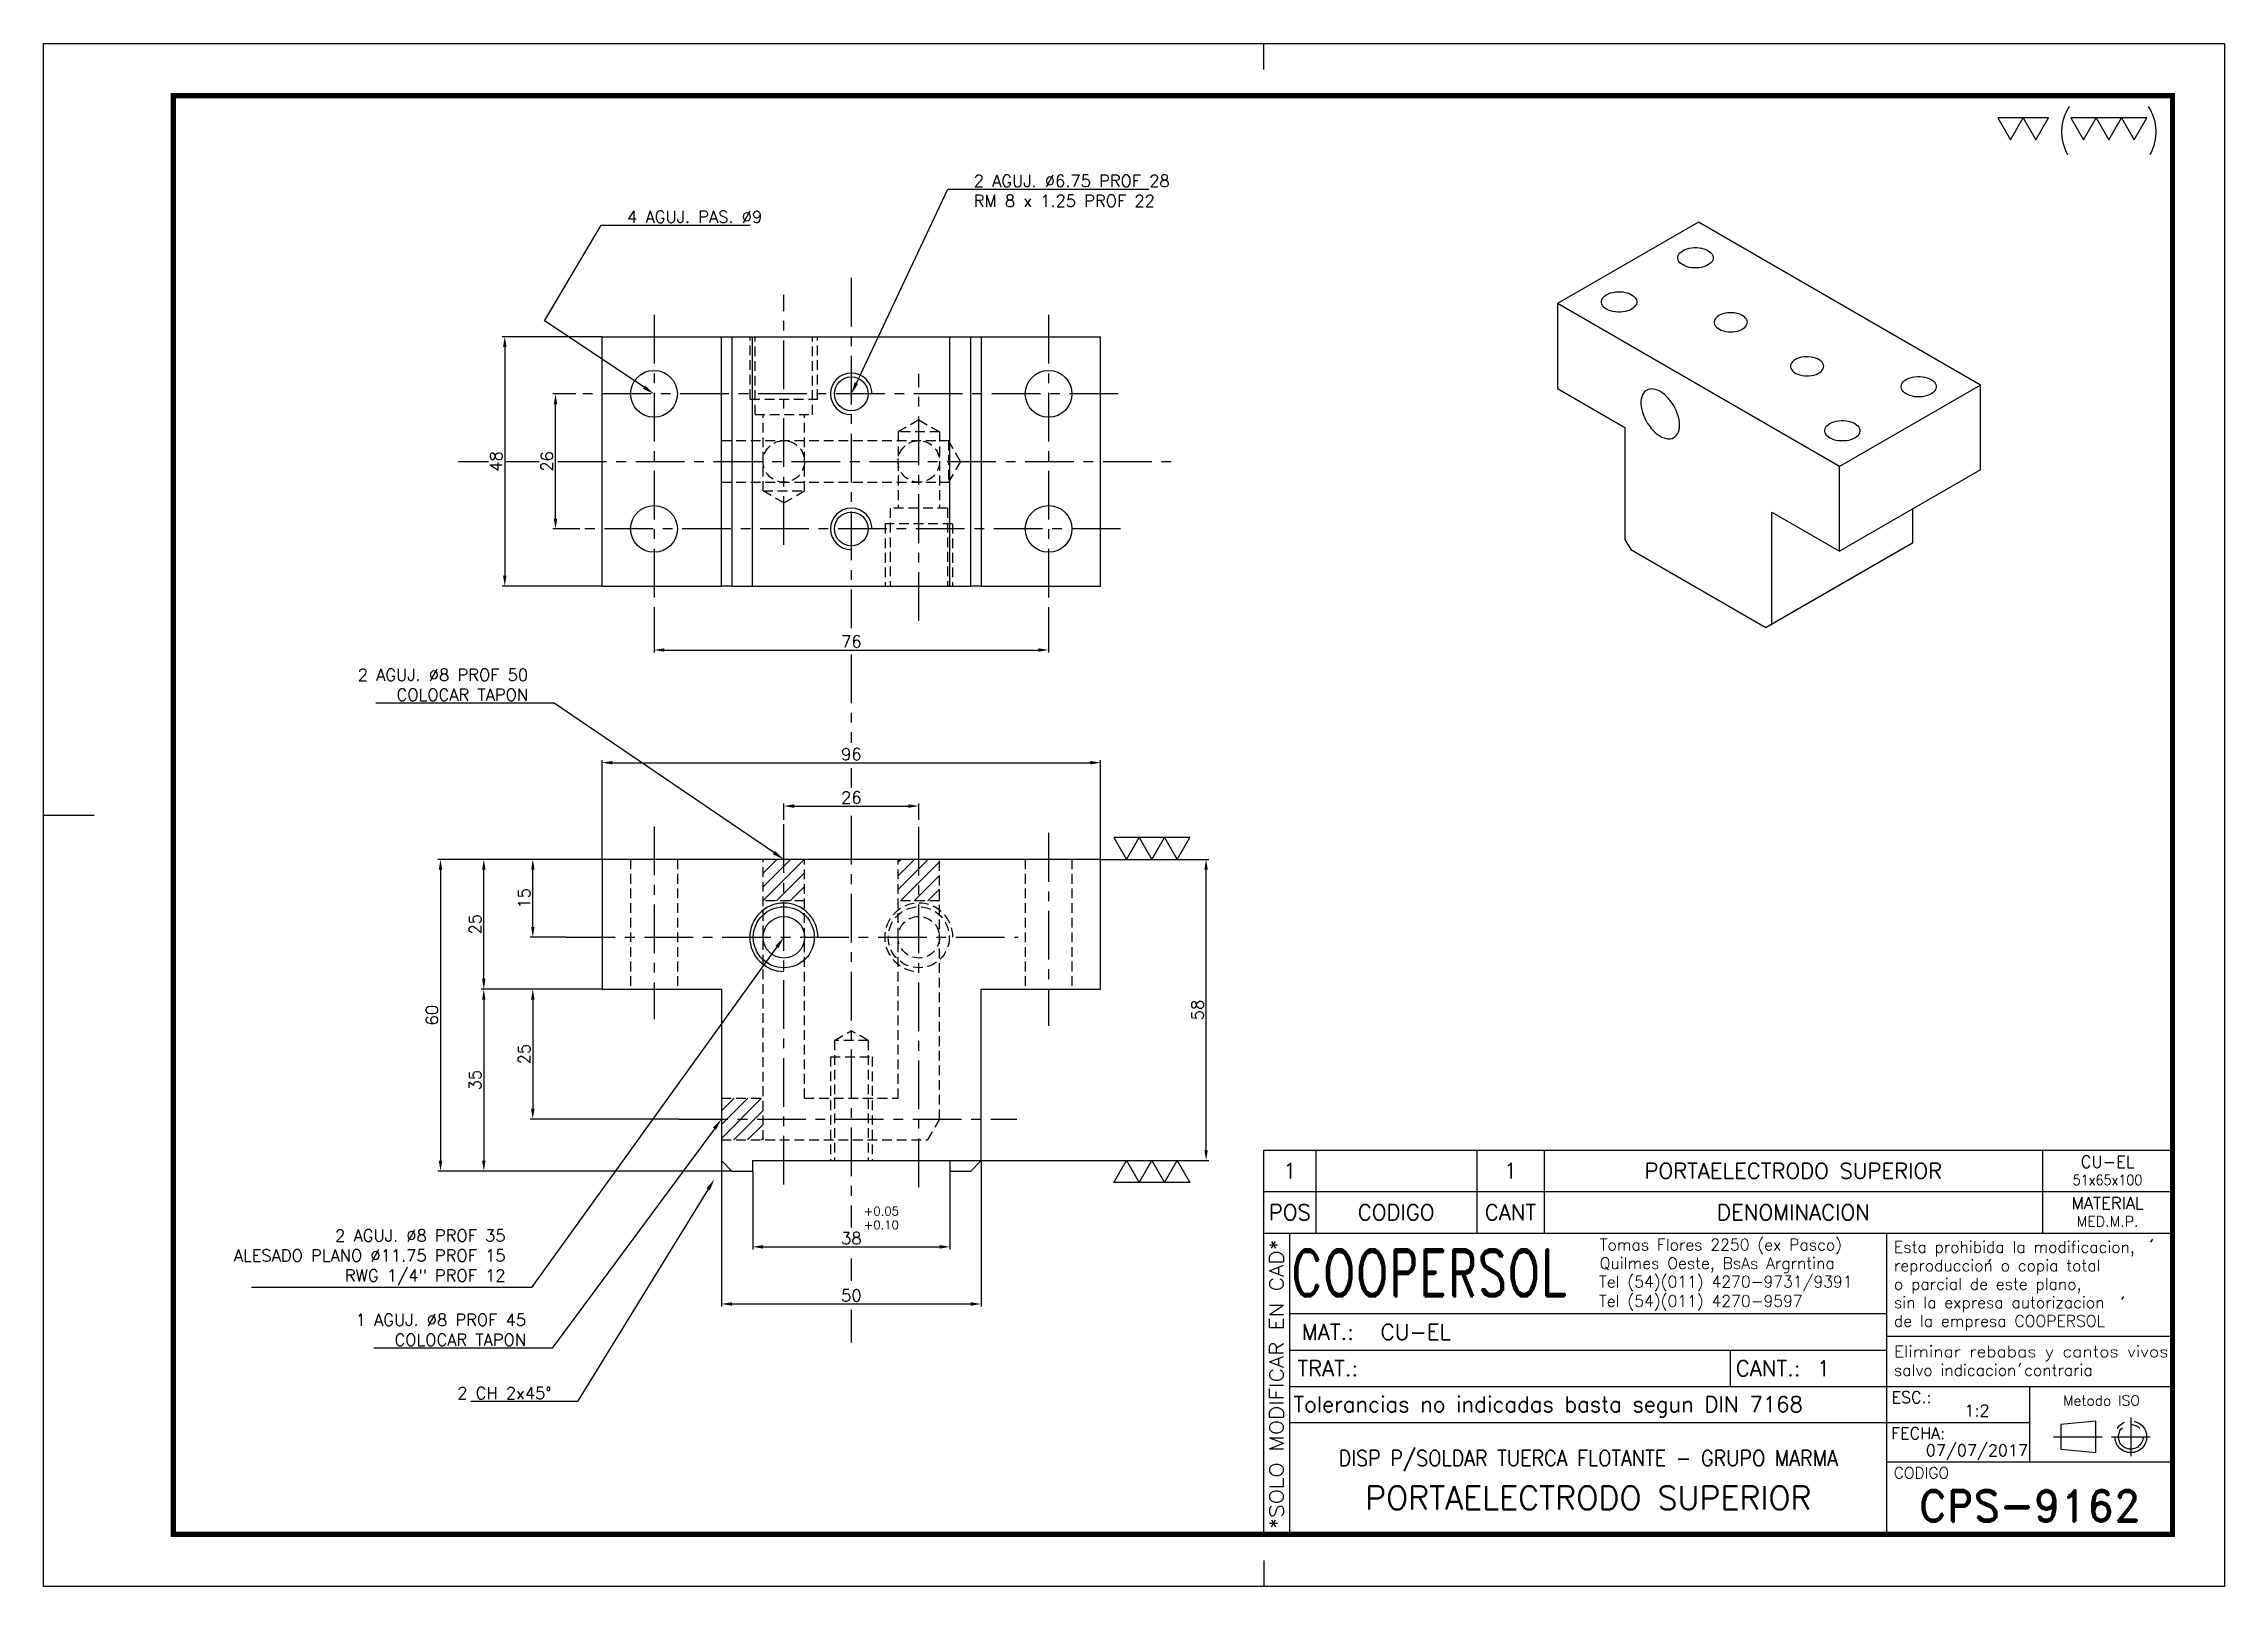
# Model space of a CAD drawing. Extents: x -13768 to 18086, y -10615 to 1188.
# Drawn here: x 4718.2 to 5138.2, y -2069 to -1772 of the extents above; entities that cross this region are included whole.
import ezdxf
from ezdxf import colors
from ezdxf.entities.mleader import LeaderData, LeaderLine
from ezdxf.enums import TextEntityAlignment as Align
from ezdxf.math import Vec2, Vec3

# ---------------------------------------------------------------- set-up
doc = ezdxf.new("R2010")
doc.units = 0
doc.header["$LTSCALE"] = 7.5
doc.header["$MEASUREMENT"] = 0
doc.linetypes.add('CENTER', pattern=[2, 1.25, -0.25, 0.25, -0.25])
doc.linetypes.add('HIDDEN', pattern=[0.375, 0.25, -0.125])
doc.layers.get('0').update_dxf_attribs({"linetype": 'CONTINUOUS'})
doc.layers.get('DEFPOINTS').update_dxf_attribs({"linetype": 'CONTINUOUS'})
for name, color, linetype in [('0-CO', 3, 'CONTINUOUS'), ('1', 1, 'CENTER'), ('CL', 1, 'CENTER'), ('CO', 3, 'CONTINUOUS'), ('FI', 1, 'CONTINUOUS'), ('OC', 1, 'HIDDEN'), ('RY', 5, 'CONTINUOUS')]:
    doc.layers.add(name, color=color, linetype=linetype)
doc.styles.add('ROMAND', font='ROMAND')
doc.styles.add('ROMANS', font='ROMANS.SHX')
doc.dimstyles.new('1', dxfattribs={"dimtxt": 2.3, "dimasz": 2, "dimexe": 0.5, "dimexo": 0.0625, "dimgap": 0.5, "dimtad": 1, "dimdec": 4, "dimdsep": 46, "dimtxsty": 'ROMANS', "dimcen": -2, "dimclrt": 7, "dimadec": 0, "dimazin": 0, "dimtfac": 0.869565, "dimtdec": 4, "dimtmove": 0, "dimatfit": 3, "dimfxl": 1, "dimtolj": 1, "dimarcsym": 0})
pattern_1 = [(45, (-439.6668, 45.4115), (-1.3258252, 1.3258252), [])]

msp = doc.modelspace()

# ---------------------------------------------------------------- blocks, each defined once
blk = doc.blocks.new('A3G')
for p, q in [((235, 292), (235, 297)), ((0, 148.5), (9.75, 148.5)), ((235, 5), (235, 0))]:
    blk.add_line(p, q)
blk.add_lwpolyline([(0, 297), (420, 297), (420, 0), (0, 0)], close=True)
at = {"const_width": 1}
blk.add_lwpolyline([(25, 287), (410, 287), (410, 10), (25, 10)], close=True, dxfattribs=at)
blk = doc.blocks.new('*D575')
at = {"layer": 'CO', "color": 0, "lineweight": -2}
for p, q in [((4820.66, -1839.42), (4816.26, -1839.42)), ((4816.76, -1863.42), (4816.76, -1841.42)), ((4821.45, -1865.42), (4816.26, -1865.42))]:
    blk.add_line(p, q, dxfattribs=at)
at = {"layer": 'CO', "color": 0}
for points in [[(4816.42, -1841.42), (4817.09, -1841.42), (4816.76, -1839.42)], [(4816.42, -1863.42), (4817.09, -1863.42), (4816.76, -1865.42)]]:
    blk.add_solid(points, dxfattribs=at)
at = {"layer": 'DEFPOINTS', "color": 0}
for p in [(4816.76, -1839.42), (4820.72, -1839.42), (4821.52, -1865.42)]:
    blk.add_point(p, dxfattribs=at)
at = {"layer": 'CO', "color": 7, "insert": (4815.11, -1852.42), "char_height": 2.3, "attachment_point": 5, "rotation": 90, "style": 'ROMANS'}
blk.add_mtext('\\A1;26', dxfattribs=at)
blk = doc.blocks.new('*D576')
at = {"layer": 'CO', "color": 0, "lineweight": -2}
for p, q in [((4825.66, -1828.42), (4806.48, -1828.42)), ((4806.98, -1830.42), (4806.98, -1874.42)), ((4825.66, -1876.42), (4806.48, -1876.42))]:
    blk.add_line(p, q, dxfattribs=at)
at = {"layer": 'CO', "color": 0}
for points in [[(4806.65, -1830.42), (4807.32, -1830.42), (4806.98, -1828.42)], [(4806.65, -1874.42), (4807.32, -1874.42), (4806.98, -1876.42)]]:
    blk.add_solid(points, dxfattribs=at)
at = {"layer": 'DEFPOINTS', "color": 0}
for p in [(4825.73, -1828.42), (4806.98, -1876.42), (4825.73, -1876.42)]:
    blk.add_point(p, dxfattribs=at)
at = {"layer": 'CO', "color": 7, "insert": (4805.33, -1852.42), "char_height": 2.3, "attachment_point": 5, "rotation": 90, "style": 'ROMANS'}
blk.add_mtext('\\A1;48', dxfattribs=at)
blk = doc.blocks.new('*D577')
at = {"layer": 'CO', "color": 0, "lineweight": -2}
for p, q in [((4825.66, -1929.03), (4802.45, -1929.03)), ((4802.95, -1952.03), (4802.95, -1931.03)), ((4825.66, -1954.03), (4802.45, -1954.03))]:
    blk.add_line(p, q, dxfattribs=at)
at = {"layer": 'CO', "color": 0}
for points in [[(4802.61, -1931.03), (4803.28, -1931.03), (4802.95, -1929.03)], [(4802.61, -1952.03), (4803.28, -1952.03), (4802.95, -1954.03)]]:
    blk.add_solid(points, dxfattribs=at)
at = {"layer": 'DEFPOINTS', "color": 0}
for p in [(4802.95, -1929.03), (4825.73, -1929.03), (4825.73, -1954.03)]:
    blk.add_point(p, dxfattribs=at)
at = {"layer": 'CO', "color": 7, "insert": (4801.3, -1941.53), "char_height": 2.3, "attachment_point": 5, "rotation": 90, "style": 'ROMANS'}
blk.add_mtext('\\A1;25', dxfattribs=at)
blk = doc.blocks.new('*D578')
at = {"layer": 'CO', "color": 0, "lineweight": -2}
for p, q in [((4825.66, -1929.03), (4811.88, -1929.03)), ((4812.38, -1942.03), (4812.38, -1931.03)), ((4818.81, -1944.03), (4811.88, -1944.03))]:
    blk.add_line(p, q, dxfattribs=at)
at = {"layer": 'CO', "color": 0}
for points in [[(4812.05, -1931.03), (4812.72, -1931.03), (4812.38, -1929.03)], [(4812.05, -1942.03), (4812.72, -1942.03), (4812.38, -1944.03)]]:
    blk.add_solid(points, dxfattribs=at)
at = {"layer": 'DEFPOINTS', "color": 0}
for p in [(4812.38, -1929.03), (4825.73, -1929.03), (4818.88, -1944.03)]:
    blk.add_point(p, dxfattribs=at)
at = {"layer": 'CO', "color": 7, "insert": (4810.73, -1936.53), "char_height": 2.3, "attachment_point": 5, "rotation": 90, "style": 'ROMANS'}
blk.add_mtext('\\A1;15', dxfattribs=at)
blk = doc.blocks.new('*D579')
at = {"layer": 'CO', "color": 0, "lineweight": -2}
for p, q in [((4825.66, -1954.03), (4802.45, -1954.03)), ((4802.95, -1956.03), (4802.95, -1987.03)), ((4850.66, -1989.03), (4802.45, -1989.03))]:
    blk.add_line(p, q, dxfattribs=at)
at = {"layer": 'CO', "color": 0}
for points in [[(4802.61, -1956.03), (4803.28, -1956.03), (4802.95, -1954.03)], [(4802.61, -1987.03), (4803.28, -1987.03), (4802.95, -1989.03)]]:
    blk.add_solid(points, dxfattribs=at)
at = {"layer": 'DEFPOINTS', "color": 0}
for p in [(4825.73, -1954.03), (4802.95, -1989.03), (4850.73, -1989.03)]:
    blk.add_point(p, dxfattribs=at)
at = {"layer": 'CO', "color": 7, "insert": (4801.3, -1971.53), "char_height": 2.3, "attachment_point": 5, "rotation": 90, "style": 'ROMANS'}
blk.add_mtext('\\A1;35', dxfattribs=at)
blk = doc.blocks.new('*D580')
at = {"layer": 'CO', "color": 0, "lineweight": -2}
for p, q in [((4848.73, -1987.1), (4848.73, -2015.13)), ((4898.73, -1987.1), (4898.73, -2015.13)), ((4850.73, -2014.63), (4896.73, -2014.63))]:
    blk.add_line(p, q, dxfattribs=at)
at = {"layer": 'CO', "color": 0}
for points in [[(4850.73, -2014.29), (4850.73, -2014.96), (4848.73, -2014.63)], [(4896.73, -2014.29), (4896.73, -2014.96), (4898.73, -2014.63)]]:
    blk.add_solid(points, dxfattribs=at)
at = {"layer": 'DEFPOINTS', "color": 0}
for p in [(4848.73, -1987.03), (4898.73, -1987.03), (4898.73, -2014.63)]:
    blk.add_point(p, dxfattribs=at)
at = {"layer": 'CO', "color": 7, "insert": (4873.73, -2012.98), "char_height": 2.3, "attachment_point": 5, "style": 'ROMANS'}
blk.add_mtext('\\A1;50', dxfattribs=at)
blk = doc.blocks.new('*D581')
at = {"layer": 'CO', "color": 0, "lineweight": -2}
for p, q in [((4825.73, -1928.97), (4825.73, -1909.92)), ((4827.73, -1910.42), (4919.73, -1910.42)), ((4921.73, -1928.97), (4921.73, -1909.92))]:
    blk.add_line(p, q, dxfattribs=at)
at = {"layer": 'CO', "color": 0}
for points in [[(4827.73, -1910.08), (4827.73, -1910.75), (4825.73, -1910.42)], [(4919.73, -1910.08), (4919.73, -1910.75), (4921.73, -1910.42)]]:
    blk.add_solid(points, dxfattribs=at)
at = {"layer": 'DEFPOINTS', "color": 0}
for p in [(4921.73, -1910.42), (4825.73, -1929.03), (4921.73, -1929.03)]:
    blk.add_point(p, dxfattribs=at)
at = {"layer": 'CO', "color": 7, "insert": (4873.73, -1908.77), "char_height": 2.3, "attachment_point": 5, "style": 'ROMANS'}
blk.add_mtext('\\A1;96', dxfattribs=at)
blk = doc.blocks.new('*D582')
at = {"layer": 'CO', "color": 0, "lineweight": -2}
for p, q in [((4825.66, -1929.03), (4794.11, -1929.03)), ((4794.61, -1931.03), (4794.61, -1987.03)), ((4850.66, -1989.03), (4794.11, -1989.03))]:
    blk.add_line(p, q, dxfattribs=at)
at = {"layer": 'CO', "color": 0}
for points in [[(4794.27, -1931.03), (4794.94, -1931.03), (4794.61, -1929.03)], [(4794.27, -1987.03), (4794.94, -1987.03), (4794.61, -1989.03)]]:
    blk.add_solid(points, dxfattribs=at)
at = {"layer": 'DEFPOINTS', "color": 0}
for p in [(4825.73, -1929.03), (4794.61, -1989.03), (4850.73, -1989.03)]:
    blk.add_point(p, dxfattribs=at)
at = {"layer": 'CO', "color": 7, "insert": (4792.96, -1959.03), "char_height": 2.3, "attachment_point": 5, "rotation": 90, "style": 'ROMANS'}
blk.add_mtext('\\A1;60', dxfattribs=at)
blk = doc.blocks.new('*D583')
at = {"layer": 'CO', "color": 0, "lineweight": -2}
for p, q in [((4825.66, -1954.03), (4811.88, -1954.03)), ((4812.38, -1956.03), (4812.38, -1977.03)), ((4840.52, -1979.03), (4811.88, -1979.03))]:
    blk.add_line(p, q, dxfattribs=at)
at = {"layer": 'CO', "color": 0}
for points in [[(4812.05, -1956.03), (4812.72, -1956.03), (4812.38, -1954.03)], [(4812.05, -1977.03), (4812.72, -1977.03), (4812.38, -1979.03)]]:
    blk.add_solid(points, dxfattribs=at)
at = {"layer": 'DEFPOINTS', "color": 0}
for p in [(4825.73, -1954.03), (4812.38, -1979.03), (4840.58, -1979.03)]:
    blk.add_point(p, dxfattribs=at)
at = {"layer": 'CO', "color": 7, "insert": (4810.73, -1966.53), "char_height": 2.3, "attachment_point": 5, "rotation": 90, "style": 'ROMANS'}
blk.add_mtext('\\A1;25', dxfattribs=at)
blk = doc.blocks.new('*D584')
at = {"layer": 'CO', "color": 0, "lineweight": -2}
for p, q in [((4835.73, -1881.4), (4835.73, -1889.23)), ((4911.73, -1881.4), (4911.73, -1889.23)), ((4837.73, -1888.73), (4909.73, -1888.73))]:
    blk.add_line(p, q, dxfattribs=at)
at = {"layer": 'CO', "color": 0}
for points in [[(4837.73, -1888.4), (4837.73, -1889.06), (4835.73, -1888.73)], [(4909.73, -1888.4), (4909.73, -1889.06), (4911.73, -1888.73)]]:
    blk.add_solid(points, dxfattribs=at)
at = {"layer": 'DEFPOINTS', "color": 0}
for p in [(4835.73, -1881.33), (4911.73, -1881.33), (4911.73, -1888.73)]:
    blk.add_point(p, dxfattribs=at)
at = {"layer": 'CO', "color": 7, "insert": (4873.73, -1887.08), "char_height": 2.3, "attachment_point": 5, "style": 'ROMANS'}
blk.add_mtext('\\A1;76', dxfattribs=at)
blk = doc.blocks.new('*D585')
at = {"layer": 'CO', "color": 0, "lineweight": -2}
for p, q in [((4860.73, -1921.45), (4860.73, -1918.27)), ((4862.73, -1918.77), (4884.73, -1918.77)), ((4886.73, -1921.45), (4886.73, -1918.27))]:
    blk.add_line(p, q, dxfattribs=at)
at = {"layer": 'CO', "color": 0}
for points in [[(4862.73, -1918.44), (4862.73, -1919.11), (4860.73, -1918.77)], [(4884.73, -1918.44), (4884.73, -1919.11), (4886.73, -1918.77)]]:
    blk.add_solid(points, dxfattribs=at)
at = {"layer": 'DEFPOINTS', "color": 0}
for p in [(4886.73, -1918.77), (4860.73, -1921.52), (4886.73, -1921.52)]:
    blk.add_point(p, dxfattribs=at)
at = {"layer": 'CO', "color": 7, "insert": (4873.73, -1917.12), "char_height": 2.3, "attachment_point": 5, "style": 'ROMANS'}
blk.add_mtext('\\A1;26', dxfattribs=at)
blk = doc.blocks.new('*D588')
at = {"layer": 'CO', "color": 0, "lineweight": -2}
for p, q in [((4854.73, -1989.1), (4854.73, -2004.13)), ((4892.73, -1989.1), (4892.73, -2004.13)), ((4856.73, -2003.63), (4890.73, -2003.63))]:
    blk.add_line(p, q, dxfattribs=at)
at = {"layer": 'CO', "color": 0}
for points in [[(4856.73, -2003.3), (4856.73, -2003.97), (4854.73, -2003.63)], [(4890.73, -2003.3), (4890.73, -2003.97), (4892.73, -2003.63)]]:
    blk.add_solid(points, dxfattribs=at)
at = {"layer": 'DEFPOINTS', "color": 0}
for p in [(4854.73, -1989.03), (4892.73, -1989.03), (4892.73, -2003.63)]:
    blk.add_point(p, dxfattribs=at)
at = {"layer": 'CO', "color": 7, "insert": (4873.73, -2001.98), "char_height": 2.3, "attachment_point": 5, "style": 'ROMANS'}
blk.add_mtext('\\A1;38', dxfattribs=at)
blk = doc.blocks.new('TOL')
at = {"layer": '0-CO', "style": 'ROMANS'}
for tag, p in [('TOLSUP', (2.34, 3.94)), ('TOLINF', (2.34, 1.29))]:
    blk.add_attdef(tag, p, '', height=1.64, dxfattribs=at)
blk = doc.blocks.new('*D589')
at = {"layer": 'CO', "color": 0, "lineweight": -2}
for p, q in [((4921.79, -1929.03), (4942.55, -1929.03)), ((4942.05, -1985.03), (4942.05, -1931.03)), ((4892.79, -1987.03), (4942.55, -1987.03))]:
    blk.add_line(p, q, dxfattribs=at)
at = {"layer": 'CO', "color": 0}
for points in [[(4941.72, -1931.03), (4942.38, -1931.03), (4942.05, -1929.03)], [(4941.72, -1985.03), (4942.38, -1985.03), (4942.05, -1987.03)]]:
    blk.add_solid(points, dxfattribs=at)
at = {"layer": 'DEFPOINTS', "color": 0}
for p in [(4921.73, -1929.03), (4942.05, -1929.03), (4892.73, -1987.03)]:
    blk.add_point(p, dxfattribs=at)
at = {"layer": 'CO', "color": 7, "insert": (4940.4, -1958.03), "char_height": 2.3, "attachment_point": 5, "rotation": 90, "style": 'ROMANS'}
blk.add_mtext('\\A1;58', dxfattribs=at)
blk = doc.blocks.new('COOPERSOLROT-02')
for p, q in [((0, 58), (175, 58)), ((0, 0), (0, 58)), ((5, 0), (5, 58)), ((120, 0), (120, 58)), ((175, 0), (175, 58)), ((5, 42.5), (120, 42.5)), ((120, 38.19), (175, 38.19)), ((5, 35.5), (120, 35.5)), ((89.89, 28.5), (89.89, 35.5)), ((5, 28.5), (175, 28.5)), ((147.5, 14), (147.5, 28.5)), ((147.5, 21.5), (5, 21.5)), ((120, 14), (175, 14)), ((0, 0), (175, 0))]:
    blk.add_line(p, q)
at = {"color": 1, "linetype": 'CENTER'}
blk.add_line((166.98, 22.51), (166.98, 15.06), dxfattribs=at)
for points in [[(152.09, 18.79), (161.93, 18.79)], [(163.26, 18.79), (170.71, 18.79)]]:
    blk.add_lwpolyline(points, dxfattribs=at)
at = {"layer": '1'}
for points in [[(170.85, 56.26), (171.21, 56.85)], [(139.66, 52.43), (140.02, 53.02)], [(165.28, 45.22), (165.64, 45.81)], [(145.46, 32.42), (145.82, 33.01)]]:
    blk.add_lwpolyline(points, dxfattribs=at)
blk.add_lwpolyline([(160.25, 18.79), (160.25, 21.83), (153.47, 21.16), (153.47, 16.41), (160.25, 15.74)], close=True, dxfattribs=at)
for radius in [3.05, 2.37]:
    blk.add_circle((166.98, 18.79), radius, dxfattribs=at)
at = {"style": 'ROMANS', "width": 0.996387}
blk.add_text('*SOLO MODIFICAR EN CAD*', height=2.7, rotation=90, dxfattribs=at).set_placement((3.77, 1.09), (3.77, 56.81), align=Align.FIT)
at = {"style": 'ROMAND', "width": 0.75}
blk.add_text('COOPERSOL', height=9, dxfattribs=at).set_placement((5.26, 45.85))
at = {"style": 'ROMANS'}
for s, p in [('MAT.:', (7.32, 37.47)), ('TRAT.:', (6.5, 30.47)), ('CANT.:', (90.89, 30.47)), ('Tolerancias no indicadas basta segun DIN 7168', (5.7, 23.56))]:
    blk.add_text(s, height=3, dxfattribs=at).set_placement(p)
for tag, height, style, p in [('CONJUNTO', 2.3, 'ROMANS', (62.5, 17.5)), ('SUBCONJUNTO', 3, 'ROMANS', (62.5, 11.5)), ('COD-PLA', 6, 'ROMAND', (147.5, 5.5)), ('DENOMINACION', 4.5, 'ROMANS', (62.5, 4.75))]:
    blk.add_attdef(tag, text='', height=height, dxfattribs=dict(style=style)).set_placement(p, align=Align.MIDDLE)
at = {"layer": '1', "style": 'ROMANS'}
for s, height, p in [('Tomas Flores 2250 (ex Pasco)', 2.2, (64.69, 54.68)), ('Esta prohibida la modificacion,', 2.2, (121.36, 54.23)), ('Quilmes Oeste, BsAs Argrntina', 2.2, (64.69, 51.12)), ('reproduccion o copia total', 2.2, (121.36, 50.67)), ('Tel (54)(011) 4270-9731/9391', 2.2, (64.55, 47.56)), ('Tel (54)(011) 4270-9597', 2.2, (64.55, 43.83)), ('o parcial de este plano,', 2.2, (121.36, 47.11)), ('sin la expresa autorizacion ', 2.2, (121.36, 43.55)), ('de la empresa COOPERSOL', 2.2, (121.36, 39.99)), ('salvo indicacion contraria', 2.2, (121.36, 30.54)), ('ESC.:', 2.25, (120.89, 25.29)), ('FECHA:', 2.25, (120.81, 18.36)), ('CODIGO', 2.16, (121.33, 10.78))]:
    blk.add_text(s, height=height, dxfattribs=at).set_placement(p)
at = {"layer": '1', "style": 'ROMANS', "width": 0.96139}
blk.add_text('Eliminar rebabas y cantos vivos', height=2.2, dxfattribs=at).set_placement((121.34, 34.1), (174.21, 34.1), align=Align.FIT)
at = {"layer": '1', "style": 'ROMANS'}
blk.add_text('Metodo ISO', height=1.948, dxfattribs=at).set_placement((161.34, 25.77), align=Align.MIDDLE)
for tag, p in [('MAT', (22.51, 37.47)), ('TRAT', (22.51, 30.47)), ('CANT', (106.49, 30.47))]:
    blk.add_attdef(tag, p, '', height=3, dxfattribs=at)
for tag, p in [('ESC', (137.33, 22.73)), ('FECHA', (137.33, 15.06))]:
    blk.add_attdef(tag, text='', height=2.25, dxfattribs=at).set_placement(p, align=Align.CENTER)
blk = doc.blocks.new('LISPIE')
blk.add_line((0, 0), (0, 8))
at = {"layer": 'FI', "color": 7}
for p, q in [((0, 8), (175, 8)), ((10, 8), (10, 0)), ((41, 8), (41, 0)), ((54, 8), (54, 0)), ((150, 8), (150, 0))]:
    blk.add_line(p, q, dxfattribs=at)
at = {"style": 'ROMANS'}
for tag, height, p in [('POS', 3, (5, 4)), ('CODIGO', 3, (25.5, 4)), ('CANT', 3, (47.5, 4)), ('DENOMINACION', 3, (102, 4)), ('MATERIAL', 2.3, (162.5, 5.75)), ('MED.M.P.', 2, (162.5, 2.25))]:
    blk.add_attdef(tag, text='', height=height, dxfattribs=at).set_placement(p, align=Align.MIDDLE)

# ---------------------------------------------------------------- dimensions: what is measured, and where the dimension line sits
at = {"layer": 'CO'}
for base, p1, p2, picture, middle in [((4806.98328, -1876.41896), (4825.72506, -1828.41896), (4825.72506, -1876.41896), '*D576', (4805.33328, -1852.41896)), ((4816.75508, -1839.41896), (4821.51603, -1865.41896), (4820.7219, -1839.41896), '*D575', (4815.10508, -1852.41896)), ((4794.60719, -1989.03414), (4825.72506, -1929.03414), (4850.72506, -1989.03414), '*D582', (4792.95719, -1959.03414)), ((4802.94811, -1929.03414), (4825.72506, -1954.03414), (4825.72506, -1929.03414), '*D577', (4801.29811, -1941.53414)), ((4812.38363, -1929.03414), (4818.87544, -1944.03414), (4825.72506, -1929.03414), '*D578', (4810.73363, -1936.53414)), ((4942.05112, -1929.03414), (4892.72506, -1987.03414), (4921.72506, -1929.03414), '*D589', (4940.40112, -1958.03414)), ((4802.94811, -1989.03414), (4825.72506, -1954.03414), (4850.72506, -1989.03414), '*D579', (4801.29811, -1971.53414)), ((4812.38363, -1979.03414), (4825.72506, -1954.03414), (4840.57912, -1979.03414), '*D583', (4810.73363, -1966.53414))]:
    dim = msp.add_linear_dim(base=base, p1=p1, p2=p2, angle=90, dimstyle='1', dxfattribs=at)
    dim.commit()
    dim.dimension.update_dxf_attribs({"geometry": picture, "text_midpoint": middle})
for base, p1, p2, picture, middle in [((4911.72506, -1888.73087), (4835.72506, -1881.33479), (4911.72506, -1881.33479), '*D584', (4873.72506, -1887.08087)), ((4886.72506, -1918.77187), (4860.72506, -1921.51507), (4886.72506, -1921.51507), '*D585', (4873.72506, -1917.12187)), ((4898.72506, -2014.62827), (4848.72506, -1987.03414), (4898.72506, -1987.03414), '*D580', (4873.72506, -2012.97827)), ((4892.72506, -2003.63321), (4854.72506, -1989.03414), (4892.72506, -1989.03414), '*D588', (4873.72506, -2001.98321))]:
    dim = msp.add_linear_dim(base=base, p1=p1, p2=p2, dimstyle='1', dxfattribs=at)
    dim.commit()
    dim.dimension.update_dxf_attribs({"geometry": picture, "text_midpoint": middle})
dim = msp.add_linear_dim(base=(4921.72506, -1910.41718), p1=(4825.72506, -1929.03414), p2=(4921.72506, -1929.03414), dimstyle='1', dxfattribs=at)
dim.commit()
dim.dimension.update_dxf_attribs({"geometry": '*D581', "text_midpoint": (4873.72506, -1910.41718), "dimtype": 160})

# ---------------------------------------------------------------- hatches: boundary and pattern name
at = {"layer": 'RY'}
h = msp.add_hatch(dxfattribs=at)
h.set_pattern_fill('ANSI31', color=256, scale=15, style=0)
h.set_pattern_definition(pattern_1)
h.paths.add_polyline_path([(4860.72506, -1929.03414), (4856.72506, -1929.03414), (4856.72506, -1937.03414), (4860.72506, -1937.03414)])
h.paths.add_polyline_path([(4860.72506, -1937.03414), (4864.72506, -1937.03414), (4864.72506, -1929.03414), (4860.72506, -1929.03414)])
h = msp.add_hatch(dxfattribs=at)
h.set_pattern_fill('ANSI31', color=256, scale=15, style=0)
h.set_pattern_definition(pattern_1)
h.paths.add_polyline_path([(4886.72506, -1929.03414), (4882.72506, -1929.03414), (4882.72506, -1937.03414), (4886.72506, -1937.03414)])
h.paths.add_polyline_path([(4890.72506, -1929.03414), (4886.72506, -1929.03414), (4886.72506, -1937.03414), (4890.72506, -1937.03414)])
h = msp.add_hatch(dxfattribs=at)
h.set_pattern_fill('ANSI31', color=256, scale=15, style=0)
h.set_pattern_definition([(45, (-439.6668, 47.4115), (-1.3258252, 1.3258252), [])])
h.paths.add_polyline_path([(4848.72506, -1975.03414), (4848.72506, -1979.03414), (4856.72506, -1979.03414), (4856.72506, -1975.03414)])
h.paths.add_polyline_path([(4848.72506, -1979.03414), (4848.72506, -1983.03414), (4856.72506, -1983.03414), (4856.72506, -1979.03414)])

# ---------------------------------------------------------------- linework, layer by layer
for p, q in [((4825.72506, -1876.41896), (4825.72506, -1828.41896)), ((4825.72506, -1828.41896), (4848.72506, -1828.41896)), ((4848.72506, -1876.41896), (4848.72506, -1828.41896)), ((4848.72506, -1828.41896), (4850.72506, -1828.41896)), ((4850.72506, -1828.41896), (4896.72506, -1828.41896)), ((4854.72506, -1876.41896), (4854.72506, -1828.41896)), ((4892.72506, -1876.41896), (4892.72506, -1828.41896)), ((4896.72506, -1828.41896), (4898.72506, -1828.41896)), ((4898.72506, -1828.41896), (4898.72506, -1876.41896)), ((4898.72506, -1828.41896), (4921.72506, -1828.41896)), ((4921.72506, -1876.41896), (4921.72506, -1828.41896)), ((4825.72506, -1876.41896), (4848.72506, -1876.41896)), ((4850.72506, -1876.41896), (4848.72506, -1876.41896)), ((4850.72506, -1876.41896), (4896.72506, -1876.41896)), ((4898.72506, -1876.41896), (4896.72506, -1876.41896)), ((4898.72506, -1876.41896), (4921.72506, -1876.41896)), ((4921.72506, -1929.03414), (4825.72506, -1929.03414)), ((4825.72506, -1929.03414), (4825.72506, -1954.03414)), ((4921.72506, -1954.03414), (4921.72506, -1929.03414)), ((4825.72506, -1954.03414), (4848.72506, -1954.03414)), ((4848.72506, -1954.03414), (4848.72506, -1987.03414)), ((4898.72506, -1987.03414), (4898.72506, -1954.03414)), ((4898.72506, -1954.03414), (4921.72506, -1954.03414)), ((4848.72506, -1987.03414), (4850.72506, -1989.03414)), ((4850.72506, -1989.03414), (4854.72506, -1989.03414)), ((4854.72506, -1987.03414), (4892.72506, -1987.03414)), ((4854.72506, -1987.03414), (4854.72506, -1989.03414)), ((4892.72506, -1987.03414), (4892.72506, -1989.03414)), ((4892.72506, -1989.03414), (4896.72506, -1989.03414)), ((4896.72506, -1989.03414), (4898.72506, -1987.03414))]:
    msp.add_line(p, q)
for centre, radius in [((4835.72506, -1839.41896), 4.5), ((4911.72506, -1839.41896), 4.5), ((4873.72506, -1839.41896), 3.25), ((4835.72506, -1865.41896), 4.5), ((4873.72506, -1865.41896), 3.25), ((4911.72506, -1865.41896), 4.5), ((4860.72506, -1944.03414), 5.875), ((4860.72506, -1944.03414), 4)]:
    msp.add_circle(centre, radius)
at = {"layer": 'CL'}
for p, q in [((4873.72506, -1817.08233), (4873.72506, -1884.55561)), ((4860.72506, -1868.4906), (4860.72506, -1820.32326)), ((4835.72506, -1824.22149), (4835.72506, -1881.33479)), ((4911.72506, -1824.22149), (4911.72506, -1883.54957)), ((4925.14921, -1839.41896), (4820.7219, -1839.41896)), ((4886.72506, -1883.13263), (4886.72506, -1835.54605)), ((4798.0761, -1852.41896), (4803.81875, -1852.41896)), ((4807.28189, -1852.41896), (4813.59646, -1852.41896)), ((4817.20856, -1852.41896), (4937.17351, -1852.41896)), ((4925.54627, -1865.41896), (4821.51603, -1865.41896)), ((4873.72506, -1889.56442), (4873.72506, -1906.57178)), ((4873.72506, -1911.46519), (4873.72506, -1915.27391)), ((4835.72506, -1922.71106), (4835.72506, -1959.82541)), ((4860.72506, -1991.6542), (4860.72506, -1921.51507)), ((4873.72506, -1920.6554), (4873.72506, -1999.88196)), ((4886.72506, -1992.11816), (4886.72506, -1921.51507)), ((4911.72506, -1923.95394), (4911.72506, -1961.06051)), ((4818.87544, -1944.03414), (4905.87338, -1944.03414)), ((4840.57912, -1979.03414), (4905.61626, -1979.03414)), ((4873.72506, -2005.84985), (4873.72506, -2010.18158)), ((4873.72506, -2015.74914), (4873.72506, -2022.05903))]:
    msp.add_line(p, q, dxfattribs=at)
at = {"layer": 'CO'}
for points in [[(5096.98225, -1790.53578), (5099.42641, -1786.30238), (5094.5381, -1786.30238)], [(5101.87056, -1790.53578), (5104.31471, -1786.30238), (5099.42641, -1786.30238)], [(5111.02852, -1790.53578), (5113.47267, -1786.30238), (5108.58437, -1786.30238)], [(5115.91682, -1790.53578), (5118.36098, -1786.30238), (5113.47267, -1786.30238)], [(5120.80513, -1790.53578), (5123.24928, -1786.30238), (5118.36098, -1786.30238)], [(4926.70091, -1929.03414), (4929.14506, -1924.80075), (4924.25676, -1924.80075)], [(4931.58921, -1929.03414), (4934.03336, -1924.80075), (4929.14506, -1924.80075)], [(4936.47752, -1929.03414), (4938.92167, -1924.80075), (4934.03336, -1924.80075)], [(4926.70091, -1987.03414), (4929.14506, -1991.26754), (4924.25676, -1991.26754)], [(4931.58921, -1987.03414), (4934.03336, -1991.26754), (4929.14506, -1991.26754)], [(4936.47752, -1987.03414), (4938.92167, -1991.26754), (4934.03336, -1991.26754)]]:
    msp.add_lwpolyline(points, close=True, dxfattribs=at)
for centre, start, end in [((5115.70495, -1789.00143), 146.5239677, 209.0231908), ((5116.1287, -1789.00143), 330.9768092, 33.4760323)]:
    msp.add_arc(centre, 8.88223, start, end, dxfattribs=at)
at = {"layer": 'FI'}
for p, q in [((5036.87095, -1806.36406), (5009.71805, -1822.0391)), ((5091.17675, -1837.71413), (5036.87095, -1806.36406)), ((5064.02385, -1853.38917), (5009.71805, -1822.0391)), ((5009.71805, -1822.0391), (5009.71805, -1838.36991)), ((4850.72506, -1828.41896), (4850.72506, -1876.41896)), ((4896.72506, -1876.41896), (4896.72506, -1828.41896)), ((5009.71805, -1838.36991), (5022.72881, -1845.88087)), ((5091.17675, -1837.71413), (5064.02385, -1853.38917)), ((5091.17675, -1854.04495), (5091.17675, -1837.71413)), ((5022.72881, -1845.88087), (5022.72881, -1867.43755)), ((5064.02385, -1869.71999), (5064.02385, -1853.38917)), ((5091.17675, -1854.04495), (5064.02385, -1869.71999)), ((5051.01309, -1862.20903), (5064.02385, -1869.71999)), ((5051.01309, -1883.76571), (5051.01309, -1862.20903)), ((5078.16599, -1868.09067), (5078.16599, -1861.55591)), ((5022.72881, -1867.43755), (5023.86018, -1869.39714)), ((5077.03461, -1868.74401), (5049.88171, -1884.41905)), ((5051.01309, -1883.76571), (5078.16599, -1868.09067)), ((5078.16599, -1868.09067), (5077.03461, -1868.74401)), ((5023.86018, -1869.39714), (5049.88171, -1884.41905)), ((5049.88171, -1884.41905), (5051.01309, -1883.76571))]:
    msp.add_line(p, q, dxfattribs=at)
at = {"layer": 'FI', "flags": 128}
for points in [[(5033.9011, -1811.834), (5034.26772, -1811.65061), (5034.67582, -1811.4992), (5035.11709, -1811.38287), (5035.58254, -1811.30397), (5036.06271, -1811.26411), (5036.54782, -1811.26411), (5037.02799, -1811.30397), (5037.49344, -1811.38287), (5037.93471, -1811.4992), (5038.34281, -1811.65061), (5038.70943, -1811.834), (5039.0271, -1812.04564), (5039.28937, -1812.28123), (5039.49089, -1812.53597), (5039.62756, -1812.80467), (5039.6966, -1813.08187), (5039.6966, -1813.36191), (5039.62756, -1813.63911), (5039.49089, -1813.90781), (5039.28937, -1814.16255), (5039.0271, -1814.39814), (5038.70943, -1814.60978), (5038.34281, -1814.79318), (5037.93471, -1814.94458), (5037.49344, -1815.06092), (5037.02799, -1815.13981), (5036.54782, -1815.17967), (5036.06271, -1815.17967), (5035.58254, -1815.13981), (5035.11709, -1815.06092), (5034.67582, -1814.94458), (5034.26772, -1814.79318), (5033.9011, -1814.60978), (5033.58342, -1814.39814), (5033.32116, -1814.16255), (5033.11964, -1813.90781), (5032.98296, -1813.63911), (5032.91393, -1813.36191), (5032.91393, -1813.08187), (5032.98296, -1812.80467), (5033.11964, -1812.53597), (5033.32116, -1812.28123), (5033.58342, -1812.04564), (5033.9011, -1811.834)], [(5019.19328, -1820.32464), (5019.5599, -1820.14125), (5019.968, -1819.98985), (5020.40927, -1819.87351), (5020.87472, -1819.79461), (5021.35489, -1819.75476), (5021.84, -1819.75476), (5022.32017, -1819.79461), (5022.78562, -1819.87351), (5023.22689, -1819.98985), (5023.63499, -1820.14125), (5024.00161, -1820.32464), (5024.31928, -1820.53629), (5024.58155, -1820.77188), (5024.78307, -1821.02661), (5024.91974, -1821.29532), (5024.98878, -1821.57251), (5024.98878, -1821.85256), (5024.91974, -1822.12975), (5024.78307, -1822.39846), (5024.58155, -1822.65319), (5024.31928, -1822.88878), (5024.00161, -1823.10043), (5023.63499, -1823.28382), (5023.22689, -1823.43522), (5022.78562, -1823.55156), (5022.32017, -1823.63046), (5021.84, -1823.67031), (5021.35489, -1823.67031), (5020.87472, -1823.63046), (5020.40927, -1823.55156), (5019.968, -1823.43522), (5019.5599, -1823.28382), (5019.19328, -1823.10043), (5018.8756, -1822.88878), (5018.61333, -1822.65319), (5018.41181, -1822.39846), (5018.27514, -1822.12975), (5018.20611, -1821.85256), (5018.20611, -1821.57251), (5018.27514, -1821.29532), (5018.41181, -1821.02661), (5018.61333, -1820.77188), (5018.8756, -1820.53629), (5019.19328, -1820.32464)], [(5040.83075, -1824.32504), (5040.5254, -1824.52915), (5040.27479, -1824.75676), (5040.08426, -1825.003), (5039.95786, -1825.26263), (5039.89829, -1825.53012), (5039.90682, -1825.79977), (5039.98328, -1826.06582), (5040.12601, -1826.32262), (5040.332, -1826.56468), (5040.59684, -1826.78684), (5040.9149, -1826.98438), (5041.27938, -1827.15308), (5041.68254, -1827.28935), (5042.11576, -1827.39027), (5042.56982, -1827.45371), (5043.03504, -1827.47831), (5043.50151, -1827.46354), (5043.95929, -1827.40971), (5044.39861, -1827.31799), (5044.81011, -1827.19032), (5045.18503, -1827.02941), (5045.51536, -1826.83871), (5045.79409, -1826.62228), (5046.01525, -1826.38472), (5046.17414, -1826.13111), (5046.26737, -1825.86684), (5046.29296, -1825.59755), (5046.25035, -1825.32899), (5046.14046, -1825.06686), (5045.96563, -1824.81677), (5045.72959, -1824.58403), (5045.43736, -1824.37362), (5045.09518, -1824.19001), (5044.71033, -1824.03712), (5044.29103, -1823.91821), (5043.8462, -1823.83581), (5043.38532, -1823.79167), (5042.91823, -1823.78675), (5042.45488, -1823.82113), (5042.00513, -1823.8941), (5041.57858, -1824.0041), (5041.18432, -1824.14877), (5040.83075, -1824.32504)], [(5055.53857, -1832.81569), (5055.23322, -1833.0198), (5054.98261, -1833.2474), (5054.79208, -1833.49364), (5054.66568, -1833.75327), (5054.60611, -1834.02076), (5054.61465, -1834.29041), (5054.6911, -1834.55647), (5054.83384, -1834.81326), (5055.03982, -1835.05532), (5055.30466, -1835.27749), (5055.62272, -1835.47503), (5055.98721, -1835.64373), (5056.39036, -1835.77999), (5056.82358, -1835.88092), (5057.27764, -1835.94436), (5057.74287, -1835.96895), (5058.20933, -1835.95418), (5058.66711, -1835.90036), (5059.10643, -1835.80863), (5059.51793, -1835.68096), (5059.89285, -1835.52006), (5060.22319, -1835.32936), (5060.50191, -1835.11292), (5060.72307, -1834.87537), (5060.88196, -1834.62175), (5060.97519, -1834.35749), (5061.00078, -1834.0882), (5060.95817, -1833.81963), (5060.84828, -1833.55751), (5060.67345, -1833.30741), (5060.43741, -1833.07468), (5060.14518, -1832.86426), (5059.803, -1832.68066), (5059.41815, -1832.52777), (5058.99885, -1832.40885), (5058.55402, -1832.32645), (5058.09315, -1832.28232), (5057.62605, -1832.27739), (5057.1627, -1832.31178), (5056.71295, -1832.38475), (5056.2864, -1832.49474), (5055.89214, -1832.63941), (5055.53857, -1832.81569)], [(5033.23642, -1845.41446), (5033.21218, -1844.91087), (5033.13976, -1844.38585), (5033.02012, -1843.84625), (5032.85481, -1843.29911), (5032.64598, -1842.75155), (5032.39637, -1842.21071), (5032.10922, -1841.68365), (5031.78827, -1841.17723), (5031.43772, -1840.69806), (5031.06213, -1840.25239), (5030.66639, -1839.84602), (5030.25567, -1839.48425), (5029.83533, -1839.1718), (5029.41083, -1838.91273), (5028.98772, -1838.71044), (5028.5715, -1838.56756), (5028.16762, -1838.48594), (5027.78133, -1838.46665), (5027.41766, -1838.50995), (5027.08136, -1838.61527), (5026.77682, -1838.78123), (5026.508, -1839.00568), (5026.2784, -1839.28568), (5026.09103, -1839.61759), (5025.94832, -1839.99708), (5025.85213, -1840.4192), (5025.80372, -1840.87845), (5025.80372, -1841.36885), (5025.85213, -1841.88399), (5025.94832, -1842.41717), (5026.09103, -1842.96143), (5026.2784, -1843.50967), (5026.508, -1844.05476), (5026.77682, -1844.58958), (5027.08136, -1845.10716), (5027.41766, -1845.60076), (5027.78133, -1846.06394), (5028.16762, -1846.49066), (5028.5715, -1846.87536), (5028.98772, -1847.21302), (5029.41083, -1847.49924), (5029.83533, -1847.73029), (5030.25567, -1847.90317), (5030.66639, -1848.0156), (5031.06213, -1848.06614), (5031.43772, -1848.05411), (5031.78827, -1847.97968), (5032.10922, -1847.84382), (5032.39637, -1847.64829), (5032.64598, -1847.39566), (5032.85481, -1847.0892), (5033.02012, -1846.73292), (5033.13976, -1846.33146), (5033.21218, -1845.89005), (5033.23642, -1845.41446)], [(5076.89319, -1836.6528), (5077.25981, -1836.46941), (5077.66791, -1836.31801), (5078.10918, -1836.20167), (5078.57463, -1836.12277), (5079.0548, -1836.08292), (5079.53991, -1836.08292), (5080.02008, -1836.12277), (5080.48553, -1836.20167), (5080.9268, -1836.31801), (5081.3349, -1836.46941), (5081.70152, -1836.6528), (5082.0192, -1836.86445), (5082.28147, -1837.10004), (5082.48299, -1837.35478), (5082.61966, -1837.62348), (5082.68869, -1837.90067), (5082.68869, -1838.18072), (5082.61966, -1838.45792), (5082.48299, -1838.72662), (5082.28147, -1838.98136), (5082.0192, -1839.21695), (5081.70152, -1839.42859), (5081.3349, -1839.61198), (5080.9268, -1839.76339), (5080.48553, -1839.87972), (5080.02008, -1839.95862), (5079.53991, -1839.99847), (5079.0548, -1839.99847), (5078.57463, -1839.95862), (5078.10918, -1839.87972), (5077.66791, -1839.76339), (5077.25981, -1839.61198), (5076.89319, -1839.42859), (5076.57552, -1839.21695), (5076.31325, -1838.98136), (5076.11173, -1838.72662), (5075.97506, -1838.45792), (5075.90602, -1838.18072), (5075.90602, -1837.90067), (5075.97506, -1837.62348), (5076.11173, -1837.35478), (5076.31325, -1837.10004), (5076.57552, -1836.86445), (5076.89319, -1836.6528)], [(5062.18537, -1845.14345), (5062.55199, -1844.96006), (5062.96009, -1844.80865), (5063.40136, -1844.69232), (5063.86681, -1844.61342), (5064.34698, -1844.57356), (5064.83209, -1844.57356), (5065.31226, -1844.61342), (5065.77771, -1844.69232), (5066.21898, -1844.80865), (5066.62708, -1844.96006), (5066.9937, -1845.14345), (5067.31138, -1845.35509), (5067.57364, -1845.59068), (5067.77516, -1845.84542), (5067.91183, -1846.11412), (5067.98087, -1846.39132), (5067.98087, -1846.67136), (5067.91183, -1846.94856), (5067.77516, -1847.21726), (5067.57364, -1847.472), (5067.31138, -1847.70759), (5066.9937, -1847.91924), (5066.62708, -1848.10263), (5066.21898, -1848.25403), (5065.77771, -1848.37037), (5065.31226, -1848.44926), (5064.83209, -1848.48912), (5064.34698, -1848.48912), (5063.86681, -1848.44926), (5063.40136, -1848.37037), (5062.96009, -1848.25403), (5062.55199, -1848.10263), (5062.18537, -1847.91924), (5061.8677, -1847.70759), (5061.60543, -1847.472), (5061.40391, -1847.21726), (5061.26724, -1846.94856), (5061.1982, -1846.67136), (5061.1982, -1846.39132), (5061.26724, -1846.11412), (5061.40391, -1845.84542), (5061.60543, -1845.59068), (5061.8677, -1845.35509), (5062.18537, -1845.14345)]]:
    msp.add_lwpolyline(points, dxfattribs=at)
at = {"layer": 'FI'}
for centre, radius in [((4873.72506, -1839.41896), 4), ((4873.72506, -1865.41896), 4), ((4860.72506, -1944.03414), 6.575)]:
    msp.add_arc(centre, radius, 0, 270, dxfattribs=at)
at = {"layer": 'OC'}
for p, q in [((4854.22506, -1840.41896), (4854.22506, -1828.41896)), ((4855.22506, -1843.41896), (4855.22506, -1828.41896)), ((4866.22506, -1843.41896), (4866.22506, -1828.41896)), ((4867.22506, -1840.41896), (4867.22506, -1828.41896)), ((4854.22506, -1840.41896), (4867.22506, -1840.41896)), ((4855.22506, -1843.41896), (4866.22506, -1843.41896)), ((4856.72506, -1858.10955), (4856.72506, -1843.41896)), ((4864.72506, -1858.10955), (4864.72506, -1843.41896)), ((4886.72506, -1844.41896), (4882.72506, -1846.72836)), ((4882.72506, -1846.72836), (4882.72506, -1861.41896)), ((4890.72506, -1846.72836), (4882.72506, -1846.72836)), ((4886.72506, -1844.41896), (4890.72506, -1846.72836)), ((4890.72506, -1846.72836), (4890.72506, -1861.41896)), ((4848.72506, -1848.41896), (4892.41566, -1848.41896)), ((4894.72506, -1852.41896), (4892.41566, -1848.41896)), ((4892.41566, -1848.41896), (4892.41566, -1856.41896)), ((4894.72506, -1852.41896), (4892.41566, -1856.41896)), ((4848.72506, -1856.41896), (4892.41566, -1856.41896)), ((4860.72506, -1860.41896), (4856.72506, -1858.10955)), ((4856.72506, -1858.10955), (4864.72506, -1858.10955)), ((4860.72506, -1860.41896), (4864.72506, -1858.10955)), ((4893.22506, -1864.41896), (4880.22506, -1864.41896)), ((4880.22506, -1864.41896), (4880.22506, -1876.41896)), ((4892.22506, -1861.41896), (4881.22506, -1861.41896)), ((4881.22506, -1861.41896), (4881.22506, -1876.41896)), ((4892.22506, -1861.41896), (4892.22506, -1876.41896)), ((4893.22506, -1864.41896), (4893.22506, -1876.41896)), ((4831.22506, -1929.03414), (4831.22506, -1954.03414)), ((4840.22506, -1929.03414), (4840.22506, -1954.03414)), ((4856.72506, -1983.03414), (4856.72506, -1929.03414)), ((4864.72506, -1975.03414), (4864.72506, -1929.03414)), ((4882.72506, -1975.03414), (4882.72506, -1929.03414)), ((4890.72506, -1979.03414), (4890.72506, -1929.03414)), ((4907.22506, -1929.03414), (4907.22506, -1954.03414)), ((4916.22506, -1929.03414), (4916.22506, -1954.03414)), ((4864.72506, -1937.03414), (4856.72506, -1937.03414)), ((4890.72506, -1937.03414), (4882.72506, -1937.03414)), ((4870.47506, -1963.91053), (4873.72506, -1962.03414)), ((4870.47506, -1963.91053), (4870.47506, -1987.03414)), ((4876.97506, -1963.91053), (4870.47506, -1963.91053)), ((4876.97506, -1963.91053), (4873.72506, -1962.03414)), ((4876.97506, -1963.91053), (4876.97506, -1987.03414)), ((4869.72506, -1967.03414), (4869.72506, -1987.03414)), ((4869.72506, -1967.03414), (4877.72506, -1967.03414)), ((4877.72506, -1967.03414), (4877.72506, -1987.03414)), ((4848.72506, -1975.03414), (4856.72506, -1975.03414)), ((4864.72506, -1975.03414), (4882.72506, -1975.03414)), ((4890.72506, -1979.03414), (4888.41566, -1983.03414)), ((4848.72506, -1983.03414), (4888.41566, -1983.03414))]:
    msp.add_line(p, q, dxfattribs=at)
for centre, radius in [((4860.72506, -1852.41896), 4), ((4886.72506, -1852.41896), 4), ((4886.72506, -1944.03414), 5.875), ((4886.72506, -1944.03414), 4)]:
    msp.add_circle(centre, radius, dxfattribs=at)
msp.add_arc((4886.72506, -1944.03414), 6.575, 0, 270, dxfattribs=at)

# ---------------------------------------------------------------- block references
msp.add_blockref('A3G', (4718.1677, -2068.99346))
ref = msp.add_blockref('LISPIE', (4953.1677, -1992.99346))
ref.add_attrib('POS', '1', dxfattribs={"height": 3, "style": 'ROMANS'}).set_placement((4958.1677, -1988.99346), align=Align.MIDDLE)
ref.add_attrib('DENOMINACION', 'PORTAELECTRODO SUPERIOR', dxfattribs={"height": 3, "style": 'ROMANS'}).set_placement((5055.1677, -1988.99346), align=Align.MIDDLE)
ref.add_attrib('CANT', '1', dxfattribs={"height": 3, "style": 'ROMANS'}).set_placement((5000.6677, -1988.99346), align=Align.MIDDLE)
ref.add_attrib('MED.M.P.', '51x65x100', dxfattribs={"height": 2, "style": 'ROMANS', "width": 0.9}).set_placement((5115.6677, -1990.74346), align=Align.MIDDLE)
ref.add_attrib('MATERIAL', 'CU-EL', dxfattribs={"height": 2.3, "style": 'ROMANS'}).set_placement((5115.6677, -1987.24346), align=Align.MIDDLE)
msp.add_blockref('LISPIE', (4953.1677, -2000.99346)).add_auto_attribs({'POS': 'POS', 'DENOMINACION': 'DENOMINACION', 'CANT': 'CANT', 'CODIGO': 'CODIGO', 'MED.M.P.': 'MED.M.P.', 'MATERIAL': 'MATERIAL'})
ref = msp.add_blockref('COOPERSOLROT-02', (4953.1677, -2058.99346))
ref.add_attrib('COD-PLA', 'CPS-9162', dxfattribs={"height": 6, "style": 'ROMAND'}).set_placement((5100.6677, -2053.49346), align=Align.MIDDLE)
ref.add_attrib('FECHA', '07/07/2017', dxfattribs={"layer": '1', "height": 2.25, "style": 'ROMANS'}).set_placement((5090.50238, -2043.93246), align=Align.CENTER)
ref.add_attrib('MAT', 'CU-EL ', (4975.67299, -2021.52531), dxfattribs={"layer": '1', "height": 3, "style": 'ROMANS'})
ref.add_attrib('ESC', '1:2', dxfattribs={"layer": '1', "height": 2.25, "style": 'ROMANS'}).set_placement((5090.50238, -2036.26491), align=Align.CENTER)
ref.add_attrib('CANT', '1', (5059.65829, -2028.52531), dxfattribs={"layer": '1', "height": 3, "style": 'ROMANS'})
ref.add_attrib('DENOMINACION', 'PORTAELECTRODO SUPERIOR', dxfattribs={"height": 4.5, "style": 'ROMANS'}).set_placement((5015.6677, -2051.95564), align=Align.MIDDLE)
ref.add_attrib('SUBCONJUNTO', 'DISP P/SOLDAR TUERCA FLOTANTE - GRUPO MARMA', dxfattribs={"height": 3, "style": 'ROMANS', "width": 0.9}).set_placement((5015.6677, -2044.51561), align=Align.MIDDLE)
at = {"layer": 'CO'}
msp.add_blockref('TOL', (4873.79326, -2001.52526), dxfattribs=at).add_auto_attribs({'TOLINF': '+0.10', 'TOLSUP': '+0.05'})

msp.set_redraw_order([(e.dxf.handle, doc.entitydb.next_handle()) for e in msp.query("TEXT MTEXT ATTDEF DIMENSION ARC_DIMENSION")])  # texts and dimensions are drawn at this point

# ---------------------------------------------------------------- leaders
ml = msp.add_multileader_mtext('Standard', dxfattribs=at)
ml.set_content('2 AGUJ. %%C6.75 PROF 28\\PRM 8 x 1.25 PROF 22', color=7, style='ROMANS')
ml.set_leader_properties(color=256, linetype='ByLayer', lineweight=-1)
ml.build(insert=Vec2(0, 0))
ml.multileader.update_dxf_attribs({"text_left_attachment_type": 6, "text_right_attachment_type": 5, "dogleg_length": 4, "arrow_head_size": 2.3})
ctx = ml.context
ctx.base_point, ctx.char_height, ctx.arrow_head_size, ctx.landing_gap_size, ctx.plane_origin = Vec3(4896.29001, -1800.03693), 2.3, 2.3, 1, Vec3(4873.72506, -1839.41896)
ctx.left_attachment, ctx.right_attachment = 6, 5
notes = []
notes.append((ctx, [(0, (1, 1, 0), (4892.29001, -1800.03693), (1, 0), 4, [(0, [(4873.72506, -1839.41896)], 0, [])])]))
ctx.mtext.insert, ctx.mtext.flow_direction = Vec3(4897.29001, -1797.27693), 5
ml = msp.add_multileader_mtext('Standard', dxfattribs=at)
ml.set_content('4 AGUJ. PAS. %%C9', color=7, style='ROMANS')
ml.set_leader_properties(color=256, linetype='ByLayer', lineweight=-1)
ml.build(insert=Vec2(0, 0))
ml.multileader.update_dxf_attribs({"text_left_attachment_type": 6, "text_right_attachment_type": 5, "dogleg_length": 4, "arrow_head_size": 2.3})
ctx = ml.context
ctx.base_point, ctx.char_height, ctx.arrow_head_size, ctx.landing_gap_size, ctx.plane_origin = Vec3(4829.54236, -1806.93417), 2.3, 2.3, 1, Vec3(4835.72506, -1839.41896)
ctx.left_attachment, ctx.right_attachment = 6, 5
notes.append((ctx, [(0, (1, 1, 0), (4825.54236, -1806.93417), (1, 0), 4, [(0, [(4835.72506, -1839.41896), (4814.60956, -1825.32682)], 0, [])])]))
ctx.mtext.insert, ctx.mtext.flow_direction = Vec3(4830.54236, -1804.17417), 5
ml = msp.add_multileader_mtext('Standard', dxfattribs=at)
ml.set_content('2 AGUJ. %%C8 PROF 50\\PCOLOCAR TAPON', color=7, style='ROMANS')
ml.set_leader_properties(color=256, linetype='ByLayer', lineweight=-1)
ml.build(insert=Vec2(0, 0))
ml.multileader.update_dxf_attribs({"text_left_attachment_type": 6, "text_right_attachment_type": 5, "dogleg_length": 4, "arrow_head_size": 2.3})
ctx = ml.context
ctx.base_point, ctx.char_height, ctx.arrow_head_size, ctx.landing_gap_size, ctx.plane_origin = Vec3(4772.58706, -1895.1162), 2.3, 2.3, 1, Vec3(4827.79363, -1851.4414)
ctx.left_attachment, ctx.right_attachment, ctx.text_align_type = 6, 5, 2
notes.append((ctx, [(0, (1, 1, 0), (4816.4823, -1898.94953), (-1, 0), 4, [(0, [(4860.72506, -1929.03414)], 0, [])])]))
ctx.mtext.insert, ctx.mtext.alignment, ctx.mtext.flow_direction = Vec3(4811.4823, -1892.3562), 3, 5
ml = msp.add_multileader_mtext('Standard', dxfattribs=at)
ml.set_content('2 AGUJ. %%C8 PROF 35\\PALESADO PLANO %%C11.75 PROF 15\\PRWG 1/4" PROF 12', color=7, style='ROMANS')
ml.set_leader_properties(color=256, linetype='ByLayer', lineweight=-1)
ml.build(insert=Vec2(0, 0))
ml.multileader.update_dxf_attribs({"text_left_attachment_type": 6, "text_right_attachment_type": 5, "dogleg_length": 4, "arrow_head_size": 2.3})
ctx = ml.context
ctx.base_point, ctx.char_height, ctx.arrow_head_size, ctx.landing_gap_size, ctx.plane_origin = Vec3(4746.33417, -2003.37985), 2.3, 2.3, 1, Vec3(4860.72506, -1944.03414)
ctx.left_attachment, ctx.right_attachment, ctx.text_align_type = 6, 5, 2
notes.append((ctx, [(0, (1, 1, 0), (4812.13417, -2011.48462), (-1, 0), 4, [(0, [(4860.72506, -1944.03414)], 0, [])])]))
ctx.mtext.insert, ctx.mtext.alignment, ctx.mtext.flow_direction = Vec3(4807.13417, -2000.31319), 3, 5
ml = msp.add_multileader_mtext('Standard', dxfattribs=at)
ml.set_content('1 AGUJ. %%C8 PROF 45\\PCOLOCAR TAPON', color=7, style='ROMANS')
ml.set_leader_properties(color=256, linetype='ByLayer', lineweight=-1)
ml.build(insert=Vec2(0, 0))
ml.multileader.update_dxf_attribs({"text_left_attachment_type": 6, "text_right_attachment_type": 5, "dogleg_length": 4, "arrow_head_size": 2.3})
ctx = ml.context
ctx.base_point, ctx.char_height, ctx.arrow_head_size, ctx.landing_gap_size, ctx.plane_origin = Vec3(4772.51568, -2019.29175), 2.3, 2.3, 1, Vec3(4848.72506, -1981.03414)
ctx.left_attachment, ctx.right_attachment, ctx.text_align_type = 6, 5, 2
notes.append((ctx, [(0, (1, 1, 0), (4816.08234, -2023.12508), (-1, 0), 4, [(0, [(4848.72506, -1979.03414)], 0, [])])]))
ctx.mtext.insert, ctx.mtext.alignment, ctx.mtext.flow_direction = Vec3(4811.08234, -2016.53175), 3, 5
ml = msp.add_multileader_mtext('Standard', dxfattribs=at)
ml.set_content('2 CH 2x45%%D', color=7, style='ROMANS')
ml.set_leader_properties(color=256, linetype='ByLayer', lineweight=-1)
ml.build(insert=Vec2(0, 0))
ml.multileader.update_dxf_attribs({"text_left_attachment_type": 6, "text_right_attachment_type": 5, "dogleg_length": 4, "arrow_head_size": 2.3})
ctx = ml.context
ctx.base_point, ctx.char_height, ctx.arrow_head_size, ctx.landing_gap_size, ctx.plane_origin = Vec3(4794.81468, -2033.39388), 2.3, 2.3, 1, Vec3(4847.36015, -1990.60021)
ctx.left_attachment, ctx.right_attachment, ctx.text_align_type = 6, 5, 2
notes.append((ctx, [(0, (1, 1, 0), (4820.96706, -2033.39388), (-1, 0), 4, [(0, [(4847.36015, -1990.60021)], 0, [])])]))
ctx.mtext.insert, ctx.mtext.alignment, ctx.mtext.flow_direction = Vec3(4815.96706, -2030.63388), 3, 5
for ctx, leaders in notes:
    for number, flags, end, landing, length, lines in leaders:
        leader = LeaderData()
        leader.index, (leader.has_last_leader_line, leader.has_dogleg_vector, leader.attachment_direction) = number, flags
        leader.last_leader_point, leader.dogleg_vector, leader.dogleg_length = Vec3(end), Vec3(landing), length
        for number, points, colour, breaks in lines:
            line = LeaderLine()
            line.index, line.vertices, line.color, line.breaks = number, Vec3.list(points), colors.encode_raw_color(colour), breaks
            leader.lines.append(line)
        ctx.leaders.append(leader)

doc.saveas('drawing.dxf')
